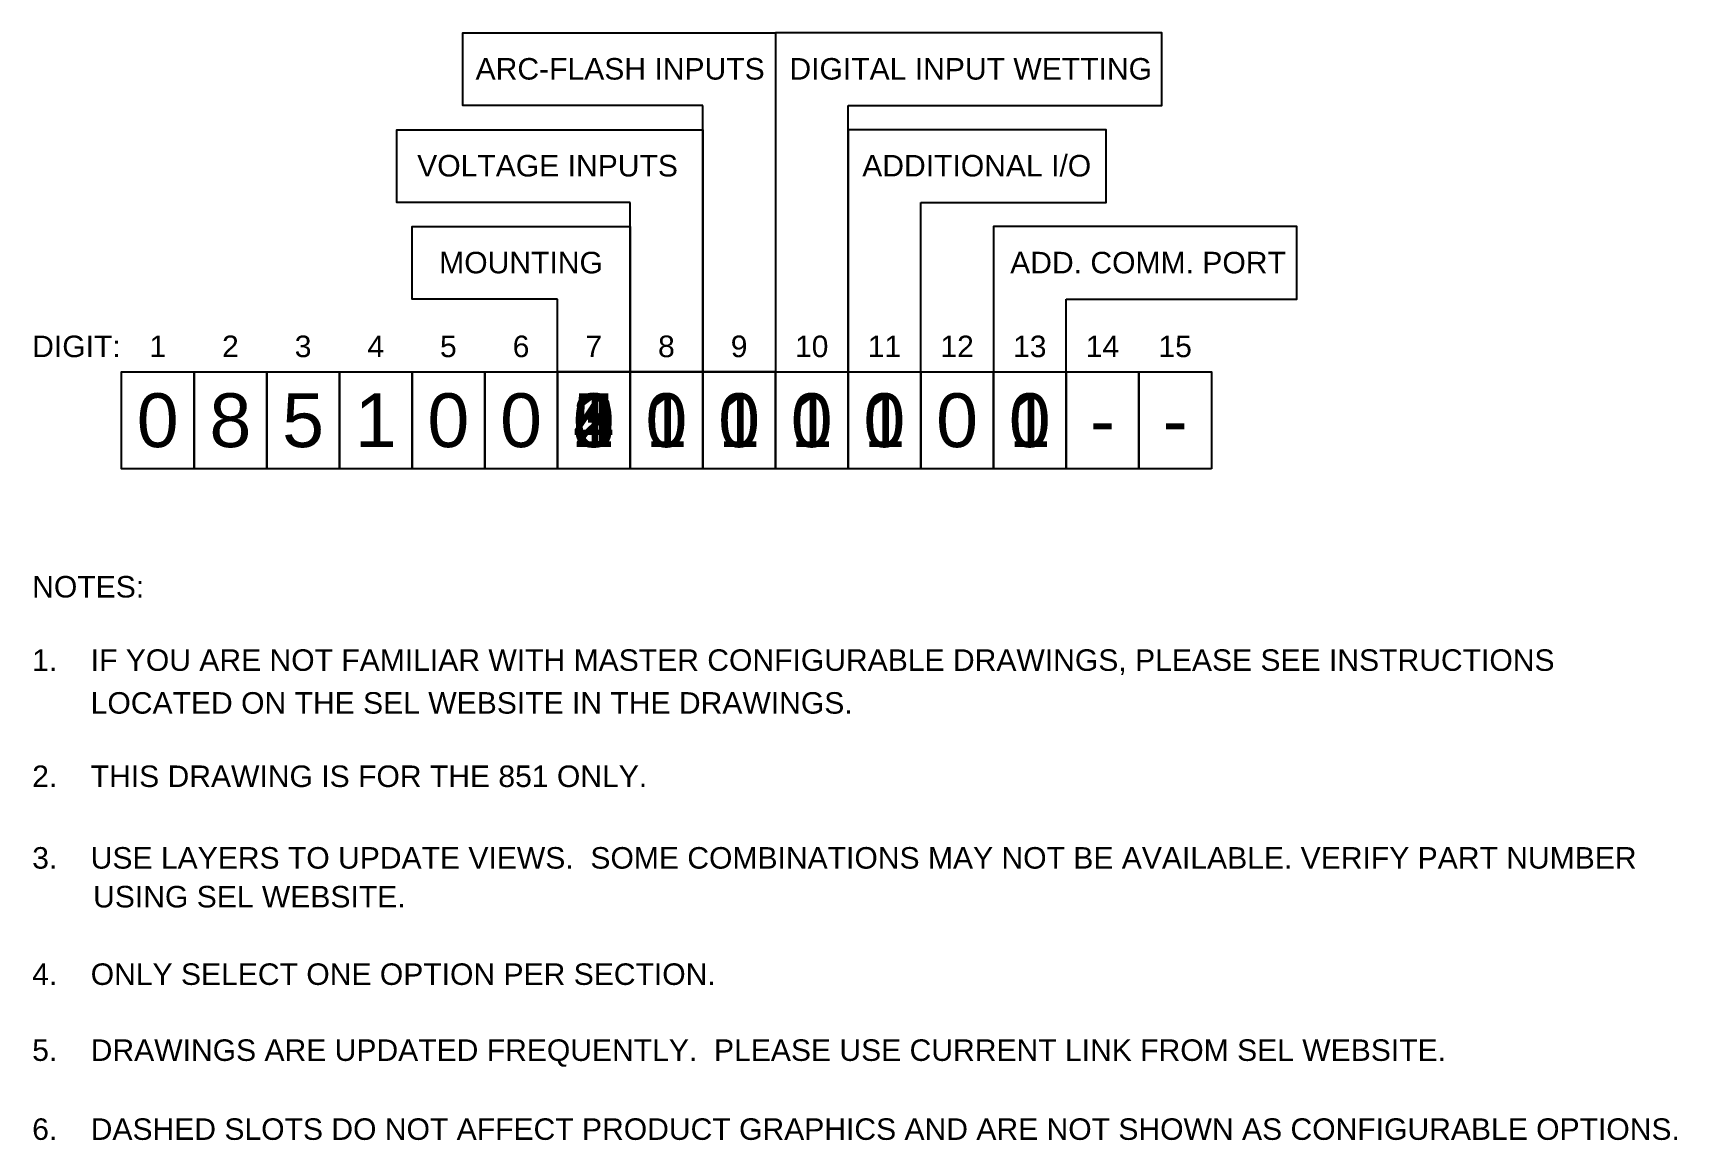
# Model space of a CAD drawing. Extents: x 0.5 to 35.5, y 0.5 to 23.5.
# Drawn here: x 0.51 to 14.82, y 13.85 to 23.5 of the extents above; entities that cross this region are included whole.
import ezdxf
from ezdxf.enums import TextEntityAlignment as Align

# ---------------------------------------------------------------- set-up
doc = ezdxf.new("R2010")
doc.units = 0
doc.header["$MEASUREMENT"] = 0
for name, color, linetype in [('1_0_____MOUNTING_', 7, 'CONTINUOUS'), ('1_1__0__HORIZONTAL_MOUNT', 7, 'CONTINUOUS'), ('1_2__1__HORIZONTAL_MOUNT_W', 7, 'CONTINUOUS'), ('1_3__2__HORIZONTAL_PANEL_M', 7, 'CONTINUOUS'), ('1_4__3__GANGED_RACK_MOUNT_', 7, 'CONTINUOUS'), ('1_5__4__GANGED_RACK_MOUNT_', 7, 'CONTINUOUS'), ('1_6__5__19IN_HORIZONTAL_RA', 7, 'CONTINUOUS'), ('2_0_____VOLTAGE_INPUTS_', 7, 'CONTINUOUS'), ('2_1__0__NONE', 7, 'CONTINUOUS'), ('2_2__1__3-PHASE_AC_VOLTAGE', 7, 'CONTINUOUS'), ('3_0____ARC_FLASH_INPUTS_', 7, 'CONTINUOUS'), ('3_1__0__NONE', 7, 'CONTINUOUS'), ('3_2__1___4__ARC-FLASH_INPU', 7, 'CONTINUOUS'), ('4_0_____DIGITAL_INPUT_WETT', 7, 'CONTINUOUS'), ('4_1__00__INTERNAL', 7, 'CONTINUOUS'), ('4_2__01__INTERNAL___6__INP', 7, 'CONTINUOUS'), ('4_3__10__EXTERNAL_UNIVERSA', 7, 'CONTINUOUS'), ('4_4__11__EXTERNAL_UNIVERSA', 7, 'CONTINUOUS'), ('5_0______ADDITIONAL_COMM_P', 7, 'CONTINUOUS'), ('5_1__0__NONE', 7, 'CONTINUOUS'), ('5_2__1___1__10-100_BASET', 7, 'CONTINUOUS'), ('6_0_____DWG_', 7, 'CONTINUOUS')]:
    doc.layers.add(name, color=color, linetype=linetype)
doc.styles.add('ARIAL', font='arial.ttf')

msp = doc.modelspace()

# ---------------------------------------------------------------- texts
at = {"layer": '1_1__0__HORIZONTAL_MOUNT', "style": 'ARIAL'}
msp.add_text('0', height=0.469, dxfattribs=at).set_placement((5.39, 19.891), align=Align.CENTER)
at = {"layer": '1_2__1__HORIZONTAL_MOUNT_W', "style": 'ARIAL'}
msp.add_text('1', height=0.469, dxfattribs=at).set_placement((5.39, 19.891), align=Align.CENTER)
at = {"layer": '1_3__2__HORIZONTAL_PANEL_M', "style": 'ARIAL'}
msp.add_text('2', height=0.469, dxfattribs=at).set_placement((5.39, 19.891), align=Align.CENTER)
at = {"layer": '1_4__3__GANGED_RACK_MOUNT_', "style": 'ARIAL'}
msp.add_text('3', height=0.469, dxfattribs=at).set_placement((5.39, 19.891), align=Align.CENTER)
at = {"layer": '1_5__4__GANGED_RACK_MOUNT_', "style": 'ARIAL'}
msp.add_text('4', height=0.469, dxfattribs=at).set_placement((5.39, 19.891), align=Align.CENTER)
at = {"layer": '1_6__5__19IN_HORIZONTAL_RA', "style": 'ARIAL'}
msp.add_text('5', height=0.469, dxfattribs=at).set_placement((5.39, 19.891), align=Align.CENTER)
at = {"layer": '2_1__0__NONE', "style": 'ARIAL'}
msp.add_text('0', height=0.469, dxfattribs=at).set_placement((6.023, 19.891), align=Align.CENTER)
at = {"layer": '2_2__1__3-PHASE_AC_VOLTAGE', "style": 'ARIAL'}
msp.add_text('1', height=0.469, dxfattribs=at).set_placement((6.023, 19.891), align=Align.CENTER)
at = {"layer": '3_1__0__NONE', "style": 'ARIAL'}
msp.add_text('0', height=0.469, dxfattribs=at).set_placement((6.656, 19.891), align=Align.CENTER)
at = {"layer": '3_2__1___4__ARC-FLASH_INPU', "style": 'ARIAL'}
msp.add_text('1', height=0.469, dxfattribs=at).set_placement((6.656, 19.891), align=Align.CENTER)
at = {"layer": '4_1__00__INTERNAL', "style": 'ARIAL'}
for p in [(7.288, 19.891), (7.921, 19.891)]:
    msp.add_text('0', height=0.469, dxfattribs=at).set_placement(p, align=Align.CENTER)
at = {"layer": '4_2__01__INTERNAL___6__INP', "style": 'ARIAL'}
for s, p in [('0', (7.288, 19.891)), ('1', (7.921, 19.891))]:
    msp.add_text(s, height=0.469, dxfattribs=at).set_placement(p, align=Align.CENTER)
at = {"layer": '4_3__10__EXTERNAL_UNIVERSA', "style": 'ARIAL'}
for s, p in [('1', (7.288, 19.891)), ('0', (7.921, 19.891))]:
    msp.add_text(s, height=0.469, dxfattribs=at).set_placement(p, align=Align.CENTER)
at = {"layer": '4_4__11__EXTERNAL_UNIVERSA', "style": 'ARIAL'}
for p in [(7.288, 19.891), (7.921, 19.891)]:
    msp.add_text('1', height=0.469, dxfattribs=at).set_placement(p, align=Align.CENTER)
at = {"layer": '5_1__0__NONE', "style": 'ARIAL'}
msp.add_text('0', height=0.469, dxfattribs=at).set_placement((9.187, 19.891), align=Align.CENTER)
at = {"layer": '5_2__1___1__10-100_BASET', "style": 'ARIAL'}
msp.add_text('1', height=0.469, dxfattribs=at).set_placement((9.187, 19.891), align=Align.CENTER)
at = {"layer": '6_0_____DWG_', "style": 'ARIAL'}
for s, height, p in [('ARC-FLASH INPUTS', 0.1875, (5.62, 23.093)), ('DIGITAL INPUT WETTING', 0.1875, (8.673, 23.093)), ('VOLTAGE INPUTS', 0.1875, (4.988, 22.249)), ('MOUNTING', 0.1875, (4.757, 21.405)), ('ADD. COMM. PORT', 0.1875, (10.217, 21.405)), ('1', 0.188, (1.593, 20.675)), ('2', 0.188, (2.226, 20.675)), ('3', 0.188, (2.859, 20.675)), ('4', 0.188, (3.492, 20.675)), ('5', 0.188, (4.124, 20.675)), ('6', 0.188, (4.757, 20.675)), ('7', 0.188, (5.39, 20.675)), ('8', 0.188, (6.023, 20.675)), ('9', 0.188, (6.656, 20.675)), ('10', 0.1875, (7.288, 20.675)), ('11', 0.1875, (7.921, 20.675)), ('12', 0.1875, (8.554, 20.675)), ('13', 0.1875, (9.187, 20.675)), ('14', 0.1875, (9.82, 20.675)), ('15', 0.1875, (10.453, 20.675)), ('0', 0.469, (1.593, 19.891)), ('8', 0.469, (2.226, 19.891)), ('5', 0.469, (2.859, 19.891)), ('1', 0.469, (3.492, 19.891)), ('0', 0.469, (4.124, 19.891)), ('0', 0.469, (4.757, 19.891)), ('0', 0.469, (8.554, 19.891)), ('-', 0.469, (9.82, 19.891)), ('-', 0.469, (10.453, 19.891))]:
    msp.add_text(s, height=height, dxfattribs=at).set_placement(p, align=Align.CENTER)
msp.add_text('ADDITIONAL I/O', height=0.1875, rotation=0, dxfattribs=at).set_placement((8.725, 22.249), align=Align.CENTER)
for s, p in [('DIGIT:', (0.5, 20.675)), ('NOTES:', (0.5, 18.581)), ('1.    IF YOU ARE NOT FAMILIAR WITH MASTER CONFIGURABLE DRAWINGS, PLEASE SEE INSTRUCTIONS', (0.5, 17.942)), ('       LOCATED ON THE SEL WEBSITE IN THE DRAWINGS.', (0.5, 17.569)), ('2.    THIS DRAWING IS FOR THE 851 ONLY.', (0.5, 16.93)), ('3.    USE LAYERS TO UPDATE VIEWS.  SOME COMBINATIONS MAY NOT BE AVAILABLE. VERIFY PART NUMBER', (0.5, 16.219)), ('       USING SEL WEBSITE.', (0.521, 15.881)), ('4.    ONLY SELECT ONE OPTION PER SECTION.', (0.5, 15.206)), ('5.    DRAWINGS ARE UPDATED FREQUENTLY.  PLEASE USE CURRENT LINK FROM SEL WEBSITE.', (0.5, 14.544)), ('6.    DASHED SLOTS DO NOT AFFECT PRODUCT GRAPHICS AND ARE NOT SHOWN AS CONFIGURABLE OPTIONS.', (0.5, 13.856))]:
    msp.add_text(s, height=0.1875, dxfattribs=at).set_placement(p)

# ---------------------------------------------------------------- linework, layer by layer
at = {"layer": '1_0_____MOUNTING_'}
msp.add_lwpolyline([(1.91, 19.703), (1.277, 19.703), (1.277, 20.547), (1.91, 20.547), (1.91, 19.703)], dxfattribs=at)
at = {"layer": '2_0_____VOLTAGE_INPUTS_'}
msp.add_lwpolyline([(1.91, 19.703), (1.277, 19.703), (1.277, 20.547), (1.91, 20.547), (1.91, 19.703)], dxfattribs=at)
at = {"layer": '3_0____ARC_FLASH_INPUTS_'}
msp.add_lwpolyline([(1.91, 19.703), (1.277, 19.703), (1.277, 20.547), (1.91, 20.547), (1.91, 19.703)], dxfattribs=at)
at = {"layer": '4_0_____DIGITAL_INPUT_WETT'}
msp.add_lwpolyline([(1.91, 19.703), (1.277, 19.703), (1.277, 20.547), (1.91, 20.547), (1.91, 19.703)], dxfattribs=at)
at = {"layer": '5_0______ADDITIONAL_COMM_P'}
msp.add_lwpolyline([(1.91, 19.703), (1.277, 19.703), (1.277, 20.547), (1.91, 20.547), (1.91, 19.703)], dxfattribs=at)
at = {"layer": '5_1__0__NONE'}
msp.add_lwpolyline([(1.91, 19.703), (1.277, 19.703), (1.277, 20.547), (1.91, 20.547), (1.91, 19.703)], dxfattribs=at)
at = {"layer": '6_0_____DWG_'}
for points in [[(6.339, 22.867), (4.25, 22.867), (4.25, 23.5), (6.972, 23.5), (6.972, 20.547), (6.339, 20.547), (6.339, 22.867)], [(7.605, 22.867), (10.338, 22.867), (10.338, 23.5), (6.972, 23.5), (6.972, 20.547), (7.605, 20.547), (7.605, 22.867)], [(5.706, 22.023), (3.674, 22.023), (3.674, 22.656), (6.339, 22.656), (6.339, 20.547), (5.706, 20.547), (5.706, 22.023)], [(8.238, 22.023), (9.852, 22.023), (9.852, 22.656), (7.605, 22.656), (7.605, 20.547), (8.238, 20.547), (8.238, 22.023)], [(5.074, 21.18), (3.808, 21.18), (3.808, 21.812), (5.706, 21.812), (5.706, 20.547), (5.074, 20.547), (5.074, 21.18)], [(9.503, 21.18), (11.514, 21.18), (11.514, 21.812), (8.871, 21.812), (8.871, 20.547), (9.503, 20.547), (9.503, 21.18)]]:
    msp.add_lwpolyline(points, close=True, dxfattribs=at)
for points in [[(1.91, 19.703), (1.277, 19.703), (1.277, 20.547), (1.91, 20.547), (1.91, 19.703)], [(2.542, 19.703), (1.91, 19.703), (1.91, 20.547), (2.542, 20.547), (2.542, 19.703)], [(3.175, 19.703), (2.542, 19.703), (2.542, 20.547), (3.175, 20.547), (3.175, 19.703)], [(3.808, 19.703), (3.175, 19.703), (3.175, 20.547), (3.808, 20.547), (3.808, 19.703)], [(4.441, 19.703), (3.808, 19.703), (3.808, 20.547), (4.441, 20.547), (4.441, 19.703)], [(5.074, 19.703), (4.441, 19.703), (4.441, 20.547), (5.074, 20.547), (5.074, 19.703)], [(5.706, 19.703), (5.074, 19.703), (5.074, 20.547), (5.706, 20.547), (5.706, 19.703)], [(6.339, 19.703), (5.706, 19.703), (5.706, 20.547), (6.339, 20.547), (6.339, 19.703)], [(6.972, 19.703), (6.339, 19.703), (6.339, 20.547), (6.972, 20.547), (6.972, 19.703)], [(7.605, 19.703), (6.972, 19.703), (6.972, 20.547), (7.605, 20.547), (7.605, 19.703)], [(8.238, 19.703), (7.605, 19.703), (7.605, 20.547), (8.238, 20.547), (8.238, 19.703)], [(8.871, 19.703), (8.238, 19.703), (8.238, 20.547), (8.871, 20.547), (8.871, 19.703)], [(9.503, 19.703), (8.871, 19.703), (8.871, 20.547), (9.503, 20.547), (9.503, 19.703)], [(10.136, 19.703), (9.503, 19.703), (9.503, 20.547), (10.136, 20.547), (10.136, 19.703)], [(10.769, 19.703), (10.136, 19.703), (10.136, 20.547), (10.769, 20.547), (10.769, 19.703)]]:
    msp.add_lwpolyline(points, dxfattribs=at)

msp.set_redraw_order([(e.dxf.handle, doc.entitydb.next_handle()) for e in msp.query("TEXT MTEXT ATTDEF DIMENSION ARC_DIMENSION")])  # texts and dimensions are drawn at this point

doc.saveas('drawing.dxf')
